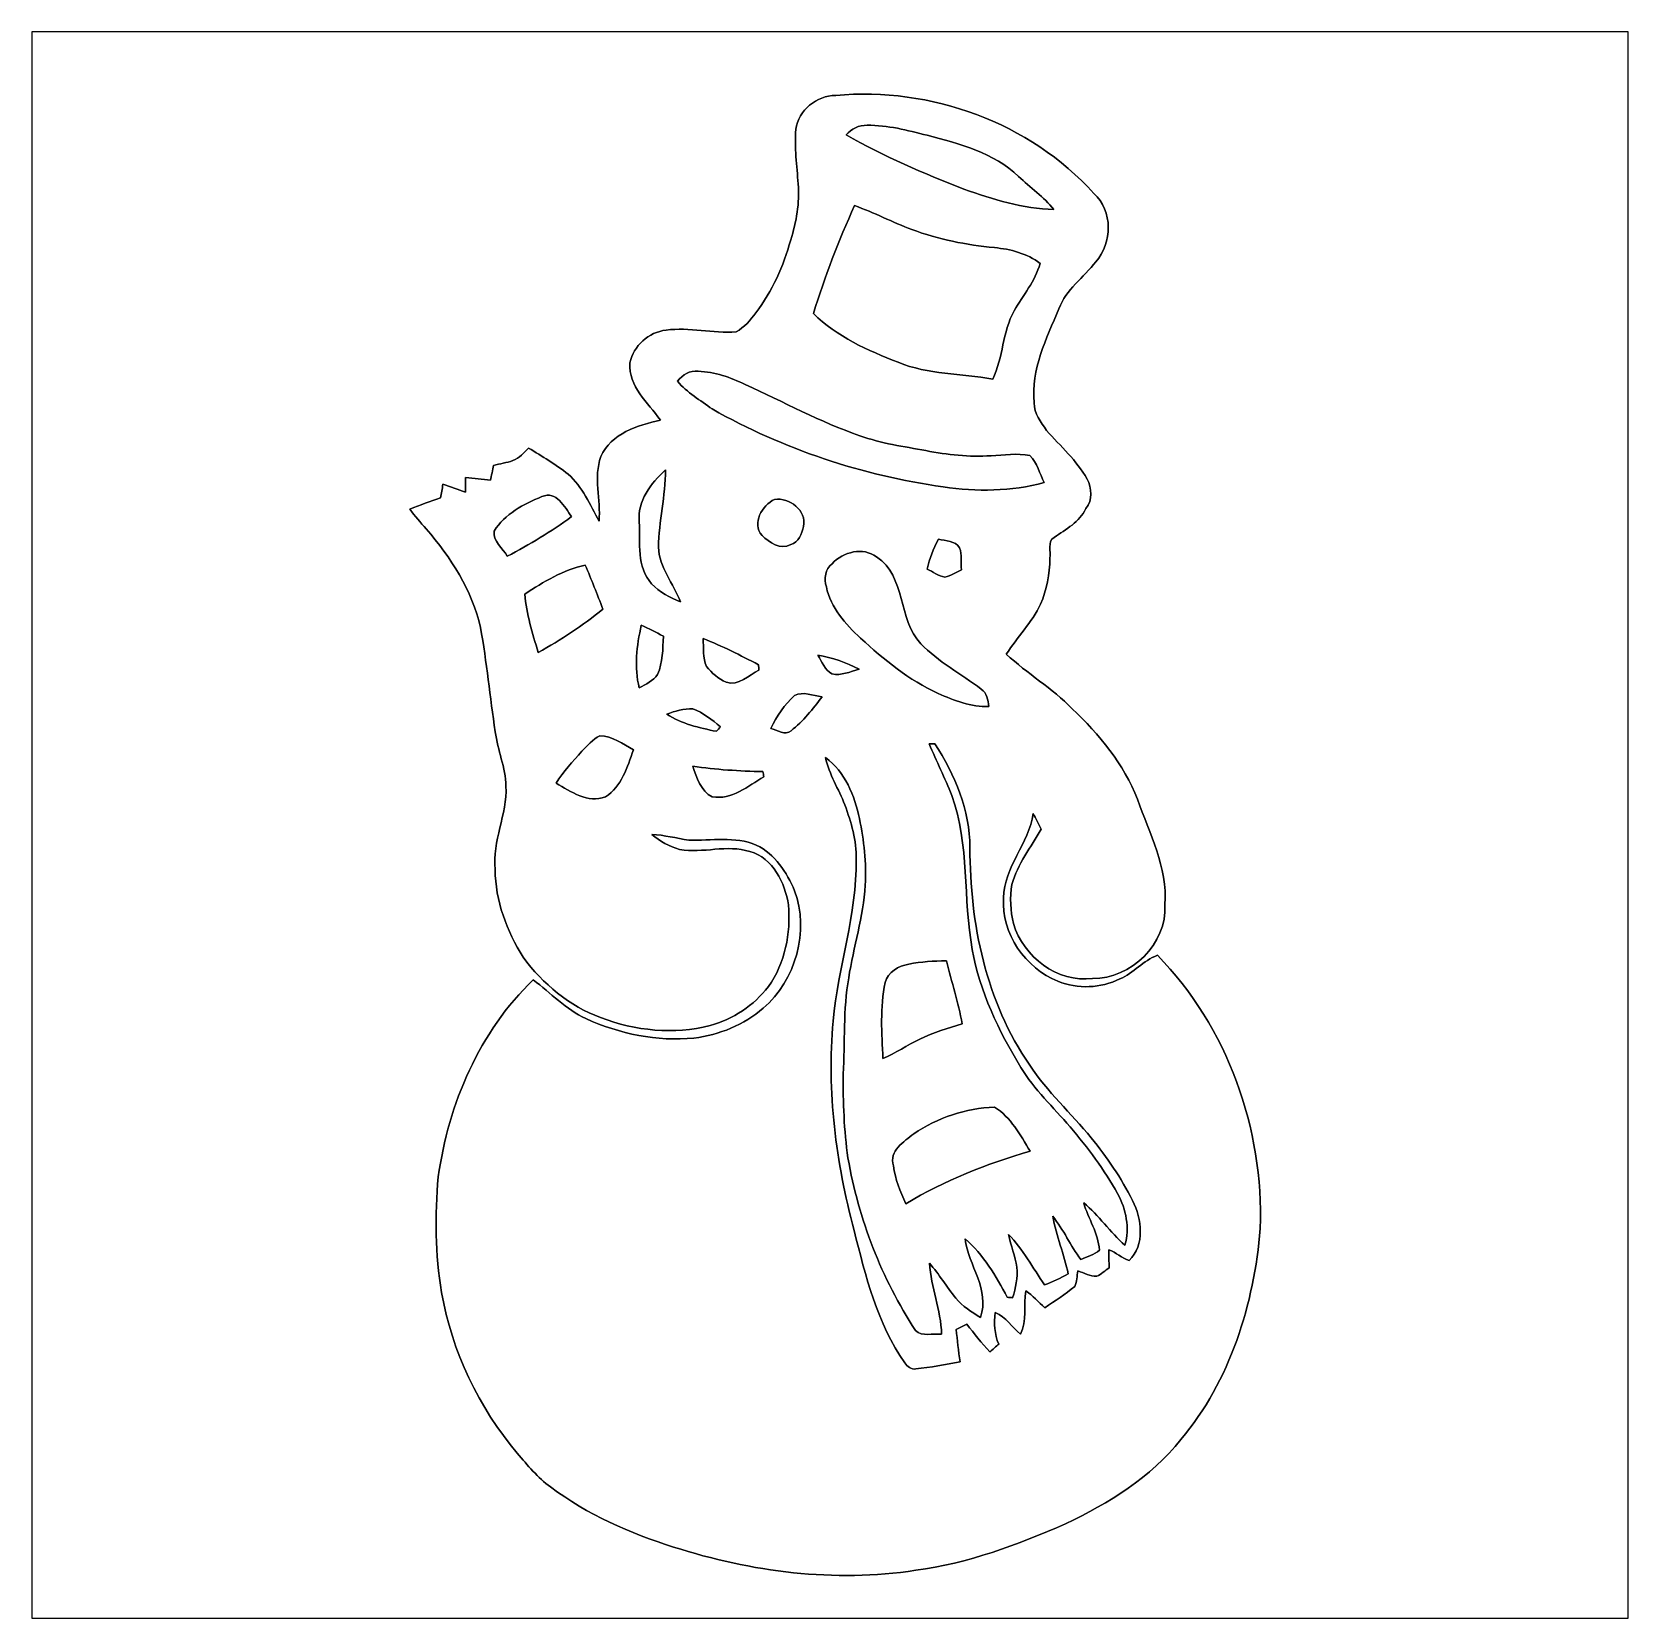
# Model space of a CAD drawing. Header units: centimetres. Extents: x -16.8 to 16.8, y -16.7 to 16.7.
import ezdxf

# ---------------------------------------------------------------- set-up
doc = ezdxf.new("R2010")
doc.units = ezdxf.units.CM
doc.header["$MEASUREMENT"] = 0
doc.layers.add('Layer 1', color=7, linetype='Continuous')

msp = doc.modelspace()

# ---------------------------------------------------------------- linework, layer by layer
at = {"layer": 'Layer 1', "color": 7}
for points, knots in [([(-16.77458, 16.66875), (-16.77458, 16.66875), (16.77458, 16.66875), (16.77458, 16.66875), (16.77458, 16.66875), (16.77458, 16.66875), (16.77458, -16.66875), (16.77458, -16.66875), (16.77458, -16.66875), (16.77458, -16.66875), (-16.77458, -16.66875), (-16.77458, -16.66875), (-16.77458, -16.66875), (-16.77458, -16.66875), (-16.77458, 16.66875), (-16.77458, 16.66875), (-16.77458, 16.66875), (-16.77458, 16.66875), (-16.77458, 16.66875), (-16.77458, 16.66875)], [0, 0, 0, 0, 0.16666667, 0.16666667, 0.16666667, 0.16666667, 0.33333333, 0.33333333, 0.33333333, 0.33333333, 0.5, 0.5, 0.5, 0.5, 0.66666667, 0.66666667, 0.66666667, 0.66666667, 1, 1, 1, 1]), ([(0.12136, 15.3356), (-0.28293, 15.33066), (-0.65723, 15.02551), (-0.72037, 14.62229), (-0.72037, 14.62229), (-0.74224, 14.23917), (-0.70203, 13.8557), (-0.6664, 13.47435), (-0.6664, 13.47435), (-0.63712, 13.07536), (-0.7045, 12.67495), (-0.82656, 12.29572), (-0.82656, 12.29572), (-0.97614, 11.7475), (-1.21849, 11.22292), (-1.5554, 10.76431), (-1.5554, 10.76431), (-1.67534, 10.61614), (-1.79917, 10.45669), (-1.97132, 10.36708), (-1.97132, 10.36708), (-2.46415, 10.32792), (-2.95381, 10.46974), (-3.44593, 10.40095), (-3.44593, 10.40095), (-3.80894, 10.36179), (-4.13244, 10.07251), (-4.20617, 9.71444), (-4.20617, 9.71444), (-4.24074, 9.21702), (-3.82976, 8.87871), (-3.56411, 8.51182), (-3.56411, 8.51182), (-4.04248, 8.39752), (-4.59881, 8.23136), (-4.81683, 7.74418), (-4.81683, 7.74418), (-4.97487, 7.30567), (-4.8133, 6.83648), (-4.85493, 6.38457), (-4.85493, 6.38457), (-5.04578, 6.72712), (-5.2003, 7.11059), (-5.50474, 7.37235), (-5.50474, 7.37235), (-5.76474, 7.57978), (-6.05296, 7.74735), (-6.33413, 7.92339), (-6.33413, 7.92339), (-6.43537, 7.82602), (-6.52886, 7.70996), (-6.66397, 7.65845), (-6.66397, 7.65845), (-6.79662, 7.61153), (-6.93773, 7.59495), (-7.07249, 7.5565), (-7.07249, 7.5565), (-7.08766, 7.47959), (-7.11835, 7.32578), (-7.13352, 7.24888), (-7.13352, 7.24888), (-7.30885, 7.26687), (-7.48312, 7.29086), (-7.65881, 7.30074), (-7.65881, 7.30074), (-7.66057, 7.20055), (-7.6581, 7.09612), (-7.66198, 6.99488), (-7.66198, 6.99488), (-7.82003, 7.04956), (-7.97454, 7.11341), (-8.13506, 7.16104), (-8.13506, 7.16104), (-8.15234, 7.06579), (-8.16998, 6.97301), (-8.18409, 6.87634), (-8.18409, 6.87634), (-8.4014, 6.80226), (-8.61766, 6.72465), (-8.83038, 6.63857), (-8.83038, 6.63857), (-8.73019, 6.48899), (-8.60354, 6.36058), (-8.48783, 6.22335), (-8.48783, 6.22335), (-7.96537, 5.6261), (-7.52898, 4.93077), (-7.34483, 4.15114), (-7.34483, 4.15114), (-7.21854, 3.42441), (-7.14304, 2.68923), (-7.03615, 1.95933), (-7.03615, 1.95933), (-6.98853, 1.57233), (-6.81743, 1.20826), (-6.81143, 0.81527), (-6.81143, 0.81527), (-6.78356, 0.21872), (-7.09965, -0.3369), (-7.03897, -0.93557), (-7.03897, -0.93557), (-7.03368, -1.59209), (-6.79379, -2.22885), (-6.44913, -2.78059), (-6.44913, -2.78059), (-6.03532, -3.33939), (-5.47688, -3.804), (-4.82071, -4.04813), (-4.82071, -4.04813), (-4.09293, -4.32506), (-3.27872, -4.41043), (-2.51954, -4.21534), (-2.51954, -4.21534), (-2.03941, -4.08023), (-1.60126, -3.7913), (-1.29469, -3.39725), (-1.29469, -3.39725), (-0.94262, -2.90618), (-0.82021, -2.27471), (-0.87489, -1.68028), (-0.87489, -1.68028), (-0.94121, -1.21461), (-1.19627, -0.69427), (-1.6831, -0.55774), (-1.6831, -0.55774), (-2.16711, -0.40181), (-2.67088, -0.60396), (-3.16054, -0.51294), (-3.16054, -0.51294), (-3.37644, -0.45473), (-3.57717, -0.34361), (-3.74756, -0.19932), (-3.74756, -0.19932), (-3.48403, -0.20955), (-3.22933, -0.28046), (-2.96933, -0.31609), (-2.96933, -0.31609), (-2.49661, -0.3369), (-1.99884, -0.22789), (-1.54905, -0.42404), (-1.54905, -0.42404), (-1.15499, -0.6096), (-0.90911, -0.99342), (-0.74436, -1.38148), (-0.74436, -1.38148), (-0.43145, -2.23485), (-0.71931, -3.26002), (-1.40547, -3.84986), (-1.40547, -3.84986), (-1.80552, -4.21005), (-2.33116, -4.40478), (-2.85856, -4.48028), (-2.85856, -4.48028), (-3.63573, -4.55013), (-4.42383, -4.39385), (-5.1308, -4.06964), (-5.1308, -4.06964), (-5.54919, -3.87103), (-5.87163, -3.53166), (-6.23711, -3.25614), (-6.23711, -3.25614), (-7.37235, -4.33846), (-8.01864, -5.85858), (-8.23313, -7.39563), (-8.23313, -7.39563), (-8.31003, -8.20279), (-8.29381, -9.02335), (-8.16575, -9.82486), (-8.16575, -9.82486), (-7.94385, -11.06593), (-7.38258, -12.24068), (-6.57401, -13.20588), (-6.57401, -13.20588), (-6.35388, -13.45424), (-6.14645, -13.72129), (-5.87128, -13.9132), (-5.87128, -13.9132), (-5.10011, -14.49458), (-4.2037, -14.88405), (-3.28824, -15.17544), (-3.28824, -15.17544), (-1.65382, -15.69896), (0.09596, -15.92721), (1.80128, -15.66474), (1.80128, -15.66474), (2.89807, -15.51869), (3.94441, -15.12958), (4.953, -14.6879), (4.953, -14.6879), (5.85929, -14.25575), (6.74582, -13.71318), (7.37552, -12.91519), (7.37552, -12.91519), (8.41234, -11.67977), (8.91152, -10.07145), (9.04346, -8.4836), (9.04346, -8.4836), (9.12142, -6.38634), (8.35307, -4.24533), (6.88058, -2.73861), (6.88058, -2.73861), (6.58777, -2.84762), (6.37857, -3.11009), (6.09247, -3.23638), (6.09247, -3.23638), (5.68925, -3.42759), (5.207, -3.45758), (4.79213, -3.28436), (4.79213, -3.28436), (4.10669, -3.00531), (3.59234, -2.28882), (3.64807, -1.53388), (3.64807, -1.53388), (3.65795, -0.87877), (4.17795, -0.39229), (4.27284, 0.24271), (4.27284, 0.24271), (4.32929, 0.13441), (4.38397, 0.02505), (4.43936, -0.08467), (4.43936, -0.08467), (4.2231, -0.46602), (3.9437, -0.81986), (3.82305, -1.24813), (3.82305, -1.24813), (3.77472, -1.52083), (3.79271, -1.80481), (3.85657, -2.07363), (3.85657, -2.07363), (4.06576, -2.77142), (4.77626, -3.31717), (5.51991, -3.22545), (5.51991, -3.22545), (6.33271, -3.23321), (7.08484, -2.49767), (7.04109, -1.6764), (7.04109, -1.6764), (7.09189, -0.89041), (6.71901, -0.1778), (6.46112, 0.54046), (6.46112, 0.54046), (6.17643, 1.28129), (5.66138, 1.905), (5.08952, 2.44369), (5.08952, 2.44369), (4.66831, 2.87338), (4.14655, 3.18276), (3.70628, 3.59022), (3.70628, 3.59022), (3.93594, 3.94723), (4.23898, 4.25556), (4.42701, 4.63938), (4.42701, 4.63938), (4.5526, 4.94559), (4.62174, 5.27509), (4.62245, 5.60634), (4.62245, 5.60634), (4.65067, 5.74534), (4.56036, 5.95489), (4.7117, 6.04485), (4.7117, 6.04485), (4.9597, 6.21594), (5.24157, 6.36623), (5.3788, 6.65092), (5.3788, 6.65092), (5.52379, 6.83013), (5.50616, 7.07919), (5.40209, 7.27181), (5.40209, 7.27181), (5.18583, 7.66339), (4.84187, 7.95937), (4.55401, 8.29416), (4.55401, 8.29416), (4.42701, 8.4649), (4.28872, 8.6487), (4.28978, 8.87271), (4.28978, 8.87271), (4.22557, 9.57545), (4.54484, 10.22244), (4.81154, 10.84933), (4.81154, 10.84933), (4.96182, 11.25538), (5.33188, 11.50726), (5.58694, 11.83922), (5.58694, 11.83922), (5.93266, 12.2301), (5.95348, 12.91343), (5.54602, 13.27185), (5.54602, 13.27185), (4.20229, 14.76869), (2.11067, 15.51869), (0.12136, 15.3356)], [0, 0, 0, 0, 0.01351351, 0.01351351, 0.01351351, 0.01351351, 0.02702703, 0.02702703, 0.02702703, 0.02702703, 0.04054054, 0.04054054, 0.04054054, 0.04054054, 0.05405405, 0.05405405, 0.05405405, 0.05405405, 0.06756757, 0.06756757, 0.06756757, 0.06756757, 0.08108108, 0.08108108, 0.08108108, 0.08108108, 0.09459459, 0.09459459, 0.09459459, 0.09459459, 0.10810811, 0.10810811, 0.10810811, 0.10810811, 0.12162162, 0.12162162, 0.12162162, 0.12162162, 0.13513514, 0.13513514, 0.13513514, 0.13513514, 0.14864865, 0.14864865, 0.14864865, 0.14864865, 0.16216216, 0.16216216, 0.16216216, 0.16216216, 0.17567568, 0.17567568, 0.17567568, 0.17567568, 0.18918919, 0.18918919, 0.18918919, 0.18918919, 0.2027027, 0.2027027, 0.2027027, 0.2027027, 0.21621622, 0.21621622, 0.21621622, 0.21621622, 0.22972973, 0.22972973, 0.22972973, 0.22972973, 0.24324324, 0.24324324, 0.24324324, 0.24324324, 0.25675676, 0.25675676, 0.25675676, 0.25675676, 0.27027027, 0.27027027, 0.27027027, 0.27027027, 0.28378378, 0.28378378, 0.28378378, 0.28378378, 0.2972973, 0.2972973, 0.2972973, 0.2972973, 0.31081081, 0.31081081, 0.31081081, 0.31081081, 0.32432432, 0.32432432, 0.32432432, 0.32432432, 0.33783784, 0.33783784, 0.33783784, 0.33783784, 0.35135135, 0.35135135, 0.35135135, 0.35135135, 0.36486486, 0.36486486, 0.36486486, 0.36486486, 0.37837838, 0.37837838, 0.37837838, 0.37837838, 0.39189189, 0.39189189, 0.39189189, 0.39189189, 0.40540541, 0.40540541, 0.40540541, 0.40540541, 0.41891892, 0.41891892, 0.41891892, 0.41891892, 0.43243243, 0.43243243, 0.43243243, 0.43243243, 0.44594595, 0.44594595, 0.44594595, 0.44594595, 0.45945946, 0.45945946, 0.45945946, 0.45945946, 0.47297297, 0.47297297, 0.47297297, 0.47297297, 0.48648649, 0.48648649, 0.48648649, 0.48648649, 0.5, 0.5, 0.5, 0.5, 0.51351351, 0.51351351, 0.51351351, 0.51351351, 0.52702703, 0.52702703, 0.52702703, 0.52702703, 0.54054054, 0.54054054, 0.54054054, 0.54054054, 0.55405405, 0.55405405, 0.55405405, 0.55405405, 0.56756757, 0.56756757, 0.56756757, 0.56756757, 0.58108108, 0.58108108, 0.58108108, 0.58108108, 0.59459459, 0.59459459, 0.59459459, 0.59459459, 0.60810811, 0.60810811, 0.60810811, 0.60810811, 0.62162162, 0.62162162, 0.62162162, 0.62162162, 0.63513514, 0.63513514, 0.63513514, 0.63513514, 0.64864865, 0.64864865, 0.64864865, 0.64864865, 0.66216216, 0.66216216, 0.66216216, 0.66216216, 0.67567568, 0.67567568, 0.67567568, 0.67567568, 0.68918919, 0.68918919, 0.68918919, 0.68918919, 0.7027027, 0.7027027, 0.7027027, 0.7027027, 0.71621622, 0.71621622, 0.71621622, 0.71621622, 0.72972973, 0.72972973, 0.72972973, 0.72972973, 0.74324324, 0.74324324, 0.74324324, 0.74324324, 0.75675676, 0.75675676, 0.75675676, 0.75675676, 0.77027027, 0.77027027, 0.77027027, 0.77027027, 0.78378378, 0.78378378, 0.78378378, 0.78378378, 0.7972973, 0.7972973, 0.7972973, 0.7972973, 0.81081081, 0.81081081, 0.81081081, 0.81081081, 0.82432432, 0.82432432, 0.82432432, 0.82432432, 0.83783784, 0.83783784, 0.83783784, 0.83783784, 0.85135135, 0.85135135, 0.85135135, 0.85135135, 0.86486486, 0.86486486, 0.86486486, 0.86486486, 0.87837838, 0.87837838, 0.87837838, 0.87837838, 0.89189189, 0.89189189, 0.89189189, 0.89189189, 0.90540541, 0.90540541, 0.90540541, 0.90540541, 0.91891892, 0.91891892, 0.91891892, 0.91891892, 0.93243243, 0.93243243, 0.93243243, 0.93243243, 0.94594595, 0.94594595, 0.94594595, 0.94594595, 0.95945946, 0.95945946, 0.95945946, 0.95945946, 0.97297297, 0.97297297, 0.97297297, 0.97297297, 1, 1, 1, 1]), ([(0.78034, 14.70554), (1.20932, 14.71295), (1.62772, 14.60006), (2.04082, 14.49564), (2.04082, 14.49564), (2.72344, 14.32207), (3.44029, 14.13192), (3.96416, 13.63098), (3.96416, 13.63098), (4.20899, 13.39709), (4.49368, 13.20094), (4.70641, 12.9353), (4.70641, 12.9353), (4.05447, 12.95612), (3.42512, 13.14626), (2.81587, 13.36463), (2.81587, 13.36463), (1.96815, 13.6906), (1.13136, 14.05537), (0.34149, 14.50411), (0.34149, 14.50411), (0.45297, 14.62969), (0.60466, 14.71612), (0.78034, 14.70554)], [0, 0, 0, 0, 0.14285714, 0.14285714, 0.14285714, 0.14285714, 0.28571429, 0.28571429, 0.28571429, 0.28571429, 0.42857143, 0.42857143, 0.42857143, 0.42857143, 0.57142857, 0.57142857, 0.57142857, 0.57142857, 0.71428571, 0.71428571, 0.71428571, 0.71428571, 1, 1, 1, 1]), ([(0.51682, 13.0175), (0.92816, 12.87427), (1.31304, 12.66613), (1.72226, 12.51726), (1.72226, 12.51726), (2.27683, 12.30559), (2.86526, 12.19271), (3.45475, 12.13485), (3.45475, 12.13485), (3.79659, 12.10345), (4.13914, 12.01349), (4.41607, 11.80183), (4.41607, 11.80183), (4.31024, 11.43282), (4.06224, 11.13226), (3.86856, 10.8077), (3.86856, 10.8077), (3.62514, 10.36108), (3.64173, 9.82557), (3.42053, 9.37119), (3.42053, 9.37119), (2.75802, 9.48902), (2.06481, 9.46362), (1.43298, 9.72467), (1.43298, 9.72467), (0.79375, 9.97267), (0.14393, 10.26548), (-0.3496, 10.75126), (-0.3496, 10.75126), (-0.11007, 11.52419), (0.17921, 12.28196), (0.51682, 13.0175)], [0, 0, 0, 0, 0.11111111, 0.11111111, 0.11111111, 0.11111111, 0.22222222, 0.22222222, 0.22222222, 0.22222222, 0.33333333, 0.33333333, 0.33333333, 0.33333333, 0.44444444, 0.44444444, 0.44444444, 0.44444444, 0.55555556, 0.55555556, 0.55555556, 0.55555556, 0.66666667, 0.66666667, 0.66666667, 0.66666667, 0.77777778, 0.77777778, 0.77777778, 0.77777778, 1, 1, 1, 1]), ([(-3.20358, 9.32674), (-3.10127, 9.45691), (-2.94711, 9.56627), (-2.77001, 9.53558), (-2.77001, 9.53558), (-2.42217, 9.52853), (-2.09233, 9.40647), (-1.78188, 9.25901), (-1.78188, 9.25901), (-0.97966, 8.89811), (-0.20743, 8.46455), (0.62865, 8.18268), (0.62865, 8.18268), (1.07562, 8.01652), (1.55081, 7.95726), (2.01648, 7.868), (2.01648, 7.868), (2.46662, 7.78122), (2.92594, 7.73148), (3.3849, 7.76111), (3.3849, 7.76111), (3.65619, 7.77487), (3.93347, 7.82108), (4.20335, 7.7664), (4.20335, 7.7664), (4.35645, 7.61189), (4.40443, 7.3847), (4.5025, 7.19596), (4.5025, 7.19596), (3.81282, 7.00934), (3.08363, 7.00229), (2.37949, 7.10636), (2.37949, 7.10636), (0.67874, 7.34483), (-0.98037, 7.89869), (-2.47615, 8.7436), (-2.47615, 8.7436), (-2.7238, 8.92775), (-3.00461, 9.08685), (-3.20358, 9.32674)], [0, 0, 0, 0, 0.09090909, 0.09090909, 0.09090909, 0.09090909, 0.18181818, 0.18181818, 0.18181818, 0.18181818, 0.27272727, 0.27272727, 0.27272727, 0.27272727, 0.36363636, 0.36363636, 0.36363636, 0.36363636, 0.45454545, 0.45454545, 0.45454545, 0.45454545, 0.54545455, 0.54545455, 0.54545455, 0.54545455, 0.63636364, 0.63636364, 0.63636364, 0.63636364, 0.72727273, 0.72727273, 0.72727273, 0.72727273, 0.81818182, 0.81818182, 0.81818182, 0.81818182, 1, 1, 1, 1]), ([(-4.00967, 6.36799), (-4.05624, 6.80791), (-3.76414, 7.18467), (-3.45722, 7.46266), (-3.45722, 7.46266), (-3.46146, 6.91762), (-3.59304, 6.38316), (-3.60609, 5.83882), (-3.60609, 5.83882), (-3.58916, 5.40949), (-3.2953, 5.07471), (-3.14043, 4.69265), (-3.14043, 4.69265), (-3.36444, 4.77696), (-3.58458, 4.89373), (-3.74932, 5.06942), (-3.74932, 5.06942), (-4.06682, 5.42184), (-3.98851, 5.93513), (-4.00967, 6.36799)], [0, 0, 0, 0, 0.16666667, 0.16666667, 0.16666667, 0.16666667, 0.33333333, 0.33333333, 0.33333333, 0.33333333, 0.5, 0.5, 0.5, 0.5, 0.66666667, 0.66666667, 0.66666667, 0.66666667, 1, 1, 1, 1]), ([(-6.05896, 6.90245), (-5.7404, 7.03192), (-5.58447, 6.68584), (-5.43031, 6.48194), (-5.43031, 6.48194), (-5.85858, 6.16973), (-6.31508, 5.89633), (-6.78286, 5.64797), (-6.78286, 5.64797), (-6.86823, 5.81695), (-7.0926, 5.96759), (-7.05803, 6.17679), (-7.05803, 6.17679), (-6.8386, 6.53732), (-6.43678, 6.74511), (-6.05896, 6.90245)], [0, 0, 0, 0, 0.2, 0.2, 0.2, 0.2, 0.4, 0.4, 0.4, 0.4, 0.6, 0.6, 0.6, 0.6, 1, 1, 1, 1]), ([(-1.16487, 6.84283), (-0.85337, 6.88869), (-0.48225, 6.61247), (-0.55951, 6.27345), (-0.55951, 6.27345), (-0.58808, 6.12069), (-0.65405, 5.9369), (-0.82409, 5.8988), (-0.82409, 5.8988), (-1.04034, 5.76968), (-1.27494, 5.93796), (-1.42769, 6.08753), (-1.42769, 6.08753), (-1.65523, 6.33659), (-1.42452, 6.72147), (-1.16487, 6.84283)], [0, 0, 0, 0, 0.2, 0.2, 0.2, 0.2, 0.4, 0.4, 0.4, 0.4, 0.6, 0.6, 0.6, 0.6, 1, 1, 1, 1]), ([(0.04551, 5.4924), (0.27552, 5.74005), (0.69109, 5.85188), (0.97861, 5.63527), (0.97861, 5.63527), (1.60408, 5.22393), (1.41958, 4.3247), (1.90571, 3.81071), (1.90571, 3.81071), (2.28, 3.43006), (2.75484, 3.17606), (3.17641, 2.85644), (3.17641, 2.85644), (3.30271, 2.77601), (3.31611, 2.62361), (3.34186, 2.49132), (3.34186, 2.49132), (2.9658, 2.47121), (2.60985, 2.61796), (2.27295, 2.76613), (2.27295, 2.76613), (1.65982, 3.042), (1.13806, 3.47733), (0.64276, 3.92359), (0.64276, 3.92359), (0.32597, 4.22134), (0.01905, 4.56777), (-0.07691, 5.00451), (-0.07691, 5.00451), (-0.12559, 5.17313), (-0.10407, 5.37951), (0.04551, 5.4924)], [0, 0, 0, 0, 0.11111111, 0.11111111, 0.11111111, 0.11111111, 0.22222222, 0.22222222, 0.22222222, 0.22222222, 0.33333333, 0.33333333, 0.33333333, 0.33333333, 0.44444444, 0.44444444, 0.44444444, 0.44444444, 0.55555556, 0.55555556, 0.55555556, 0.55555556, 0.66666667, 0.66666667, 0.66666667, 0.66666667, 0.77777778, 0.77777778, 0.77777778, 0.77777778, 1, 1, 1, 1]), ([(2.28071, 6.00498), (2.42711, 5.97112), (2.63349, 5.97747), (2.72239, 5.82754), (2.72239, 5.82754), (2.7813, 5.68219), (2.74461, 5.51497), (2.76578, 5.36328), (2.76578, 5.36328), (2.64724, 5.31813), (2.54353, 5.22993), (2.41618, 5.21088), (2.41618, 5.21088), (2.2793, 5.23134), (2.16464, 5.32271), (2.04117, 5.37916), (2.04117, 5.37916), (2.08668, 5.59964), (2.17452, 5.80778), (2.28071, 6.00498)], [0, 0, 0, 0, 0.16666667, 0.16666667, 0.16666667, 0.16666667, 0.33333333, 0.33333333, 0.33333333, 0.33333333, 0.5, 0.5, 0.5, 0.5, 0.66666667, 0.66666667, 0.66666667, 0.66666667, 1, 1, 1, 1]), ([(-6.41526, 4.85281), (-6.02262, 5.11316), (-5.60705, 5.35799), (-5.14279, 5.46312), (-5.14279, 5.46312), (-5.01474, 5.15655), (-4.89268, 4.84752), (-4.77308, 4.53743), (-4.77308, 4.53743), (-5.19606, 4.191), (-5.65503, 3.89008), (-6.13375, 3.62726), (-6.13375, 3.62726), (-6.25404, 4.02907), (-6.38069, 4.43265), (-6.41526, 4.85281)], [0, 0, 0, 0, 0.2, 0.2, 0.2, 0.2, 0.4, 0.4, 0.4, 0.4, 0.6, 0.6, 0.6, 0.6, 1, 1, 1, 1]), ([(-3.96628, 4.19841), (-3.80753, 4.12997), (-3.65513, 4.04848), (-3.50167, 3.9691), (-3.50167, 3.9691), (-3.51367, 3.69888), (-3.51261, 3.4163), (-3.62373, 3.16336), (-3.62373, 3.16336), (-3.71793, 3.03212), (-3.87244, 2.9591), (-4.00967, 2.87973), (-4.00967, 2.87973), (-4.11798, 3.31541), (-4.06329, 3.76696), (-3.96628, 4.19841)], [0, 0, 0, 0, 0.2, 0.2, 0.2, 0.2, 0.4, 0.4, 0.4, 0.4, 0.6, 0.6, 0.6, 0.6, 1, 1, 1, 1]), ([(-2.66841, 3.9176), (-2.26624, 3.76449), (-1.88524, 3.56341), (-1.50178, 3.36903), (-1.50178, 3.36903), (-1.50001, 3.34081), (-1.49578, 3.28436), (-1.49366, 3.25614), (-1.49366, 3.25614), (-1.70744, 3.14572), (-1.92017, 2.91712), (-2.18369, 3.00038), (-2.18369, 3.00038), (-2.34456, 3.07375), (-2.48744, 3.19193), (-2.59327, 3.33304), (-2.59327, 3.33304), (-2.68464, 3.5119), (-2.64583, 3.72463), (-2.66841, 3.9176)], [0, 0, 0, 0, 0.16666667, 0.16666667, 0.16666667, 0.16666667, 0.33333333, 0.33333333, 0.33333333, 0.33333333, 0.5, 0.5, 0.5, 0.5, 0.66666667, 0.66666667, 0.66666667, 0.66666667, 1, 1, 1, 1]), ([(-0.25329, 3.56764), (0.04833, 3.52002), (0.34043, 3.41806), (0.6096, 3.27484), (0.6096, 3.27484), (0.42474, 3.22157), (0.23389, 3.13196), (0.03986, 3.17782), (0.03986, 3.17782), (-0.1083, 3.25508), (-0.16686, 3.43288), (-0.25329, 3.56764)], [0, 0, 0, 0, 0.25, 0.25, 0.25, 0.25, 0.5, 0.5, 0.5, 0.5, 1, 1, 1, 1]), ([(-0.74542, 2.72133), (-0.56656, 2.81517), (-0.35489, 2.71956), (-0.16686, 2.69381), (-0.16686, 2.69381), (-0.36054, 2.43664), (-0.56515, 2.18158), (-0.81774, 1.97944), (-0.81774, 1.97944), (-0.94721, 1.87184), (-1.10878, 1.99461), (-1.24248, 2.03094), (-1.24248, 2.03094), (-1.11831, 2.28671), (-0.9592, 2.53224), (-0.74542, 2.72133)], [0, 0, 0, 0, 0.2, 0.2, 0.2, 0.2, 0.4, 0.4, 0.4, 0.4, 0.6, 0.6, 0.6, 0.6, 1, 1, 1, 1]), ([(-3.43253, 2.32728), (-3.2579, 2.39854), (-3.07093, 2.44193), (-2.88149, 2.4444), (-2.88149, 2.4444), (-2.66418, 2.35867), (-2.48285, 2.20804), (-2.30152, 2.06481), (-2.30152, 2.06481), (-2.32939, 2.03306), (-2.35691, 2.00096), (-2.38443, 1.96885), (-2.38443, 1.96885), (-2.74708, 2.04047), (-3.11644, 2.1269), (-3.43253, 2.32728)], [0, 0, 0, 0, 0.2, 0.2, 0.2, 0.2, 0.4, 0.4, 0.4, 0.4, 0.6, 0.6, 0.6, 0.6, 1, 1, 1, 1]), ([(-4.83588, 1.87113), (-4.57271, 1.87149), (-4.35187, 1.70497), (-4.1335, 1.57692), (-4.1335, 1.57692), (-4.26261, 1.22026), (-4.37938, 0.80645), (-4.71699, 0.59126), (-4.71699, 0.59126), (-5.09199, 0.44732), (-5.44477, 0.70238), (-5.75769, 0.88053), (-5.75769, 0.88053), (-5.6074, 1.12536), (-5.4035, 1.33138), (-5.21794, 1.54905), (-5.21794, 1.54905), (-5.09905, 1.66405), (-4.99145, 1.80446), (-4.83588, 1.87113)], [0, 0, 0, 0, 0.16666667, 0.16666667, 0.16666667, 0.16666667, 0.33333333, 0.33333333, 0.33333333, 0.33333333, 0.5, 0.5, 0.5, 0.5, 0.66666667, 0.66666667, 0.66666667, 0.66666667, 1, 1, 1, 1]), ([(2.08668, 1.70674), (2.11561, 1.70674), (2.17346, 1.70674), (2.20204, 1.70709), (2.20204, 1.70709), (2.62361, 1.05728), (2.94111, 0.3108), (2.94181, -0.47554), (2.94181, -0.47554), (2.9397, -2.07045), (3.27978, -3.71722), (4.19876, -5.04719), (4.19876, -5.04719), (4.56283, -5.61058), (5.07224, -6.05402), (5.48922, -6.57507), (5.48922, -6.57507), (5.82154, -6.98429), (6.12457, -7.42068), (6.35882, -7.89411), (6.35882, -7.89411), (6.55108, -8.27864), (6.62799, -8.82756), (6.28615, -9.15141), (6.28615, -9.15141), (6.13128, -9.10414), (6.01274, -8.98313), (5.86034, -8.92845), (5.86034, -8.92845), (5.85999, -9.05263), (5.86317, -9.18034), (5.86881, -9.30592), (5.86881, -9.30592), (5.78238, -9.3659), (5.70371, -9.43857), (5.60811, -9.48443), (5.60811, -9.48443), (5.46523, -9.48408), (5.33859, -9.41846), (5.20876, -9.37013), (5.20876, -9.37013), (5.1883, -9.47702), (5.19783, -9.59732), (5.14562, -9.69751), (5.14562, -9.69751), (4.94806, -9.86508), (4.72687, -10.0009), (4.5145, -10.14871), (4.5145, -10.14871), (4.38644, -10.02312), (4.26508, -9.88907), (4.11339, -9.79205), (4.11339, -9.79205), (4.058, -10.09438), (4.15043, -10.42141), (4.00438, -10.70504), (4.00438, -10.70504), (3.82023, -10.56005), (3.70381, -10.33216), (3.47416, -10.24925), (3.47416, -10.24925), (3.44205, -10.47432), (3.45934, -10.70116), (3.54647, -10.91212), (3.54647, -10.91212), (3.49991, -10.95234), (3.40748, -11.03312), (3.36091, -11.07334), (3.36091, -11.07334), (3.18523, -10.89025), (3.03177, -10.68846), (2.87373, -10.49091), (2.87373, -10.49091), (2.79964, -10.52654), (2.72662, -10.56322), (2.65359, -10.60062), (2.65359, -10.60062), (2.6737, -10.82816), (2.69946, -11.05606), (2.73368, -11.28254), (2.73368, -11.28254), (2.42605, -11.34745), (2.1149, -11.39896), (1.80234, -11.43141), (1.80234, -11.43141), (1.70427, -11.4487), (1.62313, -11.37955), (1.57198, -11.30406), (1.57198, -11.30406), (0.99519, -10.47785), (0.74471, -9.48514), (0.508, -8.52029), (0.508, -8.52029), (0.12418, -7.09154), (-0.07056, -5.59894), (0.06491, -4.12115), (0.06491, -4.12115), (0.16051, -2.97886), (0.57432, -1.87819), (0.54681, -0.72284), (0.54681, -0.72284), (0.56268, -0.32738), (0.44838, 0.05715), (0.31115, 0.42369), (0.31115, 0.42369), (0.18168, 0.756), (-0.01764, 1.06398), (-0.09454, 1.41534), (-0.09454, 1.41534), (0.31679, 1.11584), (0.51682, 0.61454), (0.62089, 0.13335), (0.62089, 0.13335), (0.70767, -0.32773), (0.77435, -0.79693), (0.74083, -1.26718), (0.74083, -1.26718), (0.69991, -1.92793), (0.49283, -2.56258), (0.39335, -3.21451), (0.39335, -3.21451), (0.27658, -3.88338), (0.31221, -4.56459), (0.28011, -5.23981), (0.28011, -5.23981), (0.26987, -5.82648), (0.29563, -6.41632), (0.37818, -6.99805), (0.37818, -6.99805), (0.60254, -8.28463), (1.08197, -9.52923), (1.79564, -10.62426), (1.79564, -10.62426), (1.93428, -10.76254), (2.16606, -10.67788), (2.34456, -10.70434), (2.34456, -10.70434), (2.33362, -10.19387), (2.12055, -9.71621), (2.09056, -9.20891), (2.09056, -9.20891), (2.29341, -9.44174), (2.4511, -9.70809), (2.64654, -9.94692), (2.64654, -9.94692), (2.78589, -10.11802), (2.9785, -10.23161), (3.16159, -10.35015), (3.16159, -10.35015), (3.36762, -9.77159), (2.91077, -9.25548), (2.83774, -8.69844), (2.83774, -8.69844), (3.22615, -9.02935), (3.48968, -9.4802), (3.72533, -9.92646), (3.72533, -9.92646), (3.75356, -9.92858), (3.81, -9.93281), (3.83822, -9.93493), (3.83822, -9.93493), (3.90878, -9.73067), (3.94194, -9.51265), (3.9303, -9.29675), (3.9303, -9.29675), (3.89502, -9.06004), (3.79589, -8.83991), (3.75497, -8.6046), (3.75497, -8.6046), (4.05624, -8.91999), (4.26438, -9.30875), (4.51062, -9.66611), (4.51062, -9.66611), (4.68277, -9.60473), (4.84434, -9.51865), (5.00697, -9.4361), (5.00697, -9.4361), (4.91984, -9.02617), (4.75932, -8.63635), (4.68066, -8.22466), (4.68066, -8.22466), (4.91172, -8.50477), (5.05354, -8.84308), (5.27191, -9.13236), (5.27191, -9.13236), (5.40456, -9.07168), (5.55131, -9.03146), (5.6642, -8.93551), (5.6642, -8.93551), (5.63845, -8.57709), (5.42784, -8.27652), (5.33294, -7.93891), (5.33294, -7.93891), (5.64903, -8.20879), (5.89033, -8.5538), (6.19831, -8.83285), (6.19831, -8.83285), (6.30237, -8.46561), (6.22582, -8.07649), (6.04485, -7.74771), (6.04485, -7.74771), (5.76262, -7.24747), (5.42184, -6.78109), (5.04754, -6.34647), (5.04754, -6.34647), (4.69759, -5.93266), (4.28978, -5.56225), (4.01038, -5.09341), (4.01038, -5.09341), (3.54577, -4.32858), (3.14537, -3.50449), (2.99014, -2.6162), (2.99014, -2.6162), (2.79294, -1.54446), (2.93864, -0.41734), (2.56117, 0.62124), (2.56117, 0.62124), (2.41653, 0.98848), (2.23555, 1.34091), (2.08668, 1.70674)], [0, 0, 0, 0, 0.01785714, 0.01785714, 0.01785714, 0.01785714, 0.03571429, 0.03571429, 0.03571429, 0.03571429, 0.05357143, 0.05357143, 0.05357143, 0.05357143, 0.07142857, 0.07142857, 0.07142857, 0.07142857, 0.08928571, 0.08928571, 0.08928571, 0.08928571, 0.10714286, 0.10714286, 0.10714286, 0.10714286, 0.125, 0.125, 0.125, 0.125, 0.14285714, 0.14285714, 0.14285714, 0.14285714, 0.16071429, 0.16071429, 0.16071429, 0.16071429, 0.17857143, 0.17857143, 0.17857143, 0.17857143, 0.19642857, 0.19642857, 0.19642857, 0.19642857, 0.21428571, 0.21428571, 0.21428571, 0.21428571, 0.23214286, 0.23214286, 0.23214286, 0.23214286, 0.25, 0.25, 0.25, 0.25, 0.26785714, 0.26785714, 0.26785714, 0.26785714, 0.28571429, 0.28571429, 0.28571429, 0.28571429, 0.30357143, 0.30357143, 0.30357143, 0.30357143, 0.32142857, 0.32142857, 0.32142857, 0.32142857, 0.33928571, 0.33928571, 0.33928571, 0.33928571, 0.35714286, 0.35714286, 0.35714286, 0.35714286, 0.375, 0.375, 0.375, 0.375, 0.39285714, 0.39285714, 0.39285714, 0.39285714, 0.41071429, 0.41071429, 0.41071429, 0.41071429, 0.42857143, 0.42857143, 0.42857143, 0.42857143, 0.44642857, 0.44642857, 0.44642857, 0.44642857, 0.46428571, 0.46428571, 0.46428571, 0.46428571, 0.48214286, 0.48214286, 0.48214286, 0.48214286, 0.5, 0.5, 0.5, 0.5, 0.51785714, 0.51785714, 0.51785714, 0.51785714, 0.53571429, 0.53571429, 0.53571429, 0.53571429, 0.55357143, 0.55357143, 0.55357143, 0.55357143, 0.57142857, 0.57142857, 0.57142857, 0.57142857, 0.58928571, 0.58928571, 0.58928571, 0.58928571, 0.60714286, 0.60714286, 0.60714286, 0.60714286, 0.625, 0.625, 0.625, 0.625, 0.64285714, 0.64285714, 0.64285714, 0.64285714, 0.66071429, 0.66071429, 0.66071429, 0.66071429, 0.67857143, 0.67857143, 0.67857143, 0.67857143, 0.69642857, 0.69642857, 0.69642857, 0.69642857, 0.71428571, 0.71428571, 0.71428571, 0.71428571, 0.73214286, 0.73214286, 0.73214286, 0.73214286, 0.75, 0.75, 0.75, 0.75, 0.76785714, 0.76785714, 0.76785714, 0.76785714, 0.78571429, 0.78571429, 0.78571429, 0.78571429, 0.80357143, 0.80357143, 0.80357143, 0.80357143, 0.82142857, 0.82142857, 0.82142857, 0.82142857, 0.83928571, 0.83928571, 0.83928571, 0.83928571, 0.85714286, 0.85714286, 0.85714286, 0.85714286, 0.875, 0.875, 0.875, 0.875, 0.89285714, 0.89285714, 0.89285714, 0.89285714, 0.91071429, 0.91071429, 0.91071429, 0.91071429, 0.92857143, 0.92857143, 0.92857143, 0.92857143, 0.94642857, 0.94642857, 0.94642857, 0.94642857, 0.96428571, 0.96428571, 0.96428571, 0.96428571, 1, 1, 1, 1]), ([(-2.88608, 1.2379), (-2.39818, 1.15958), (-1.90394, 1.13453), (-1.41041, 1.12254), (-1.41041, 1.12254), (-1.40441, 1.08585), (-1.39806, 1.04881), (-1.39171, 1.01177), (-1.39171, 1.01177), (-1.72579, 0.82056), (-2.06234, 0.51999), (-2.4765, 0.59337), (-2.4765, 0.59337), (-2.71498, 0.70838), (-2.80458, 1.00224), (-2.88608, 1.2379)], [0, 0, 0, 0, 0.2, 0.2, 0.2, 0.2, 0.4, 0.4, 0.4, 0.4, 0.6, 0.6, 0.6, 0.6, 1, 1, 1, 1]), ([(1.65382, -2.92347), (1.91452, -2.87726), (2.18087, -2.85044), (2.44616, -2.85821), (2.44616, -2.85821), (2.56046, -3.29706), (2.69099, -3.73239), (2.77989, -4.17759), (2.77989, -4.17759), (2.47897, -4.2732), (2.17064, -4.35434), (1.88948, -4.50144), (1.88948, -4.50144), (1.62243, -4.62386), (1.38148, -4.79601), (1.1109, -4.91031), (1.1109, -4.91031), (1.09291, -4.37727), (1.04387, -3.8354), (1.16029, -3.30941), (1.16029, -3.30941), (1.21885, -3.08716), (1.44216, -2.96404), (1.65382, -2.92347)], [0, 0, 0, 0, 0.14285714, 0.14285714, 0.14285714, 0.14285714, 0.28571429, 0.28571429, 0.28571429, 0.28571429, 0.42857143, 0.42857143, 0.42857143, 0.42857143, 0.57142857, 0.57142857, 0.57142857, 0.57142857, 0.71428571, 0.71428571, 0.71428571, 0.71428571, 1, 1, 1, 1]), ([(1.76177, -6.49076), (2.25813, -6.15068), (2.85926, -5.95171), (3.45934, -5.92984), (3.45934, -5.92984), (3.80048, -6.14221), (4.00297, -6.51827), (4.20687, -6.85447), (4.20687, -6.85447), (3.29812, -7.12258), (2.40841, -7.4676), (1.59667, -7.96114), (1.59667, -7.96114), (1.47884, -7.70678), (1.3656, -7.44467), (1.33773, -7.16315), (1.33773, -7.16315), (1.2259, -6.84601), (1.55822, -6.65515), (1.76177, -6.49076)], [0, 0, 0, 0, 0.16666667, 0.16666667, 0.16666667, 0.16666667, 0.33333333, 0.33333333, 0.33333333, 0.33333333, 0.5, 0.5, 0.5, 0.5, 0.66666667, 0.66666667, 0.66666667, 0.66666667, 1, 1, 1, 1])]:
    msp.add_open_spline(points, degree=3, knots=knots, dxfattribs=at)
at = {"layer": 'Layer 1', "color": 252}
for points, knots in [([(0.12136, 15.3356), (2.11067, 15.51869), (4.20229, 14.76869), (5.54602, 13.27185), (5.54602, 13.27185), (5.95348, 12.91343), (5.93266, 12.2301), (5.58694, 11.83922), (5.58694, 11.83922), (5.33188, 11.50726), (4.96182, 11.25538), (4.81154, 10.84933), (4.81154, 10.84933), (4.54484, 10.22244), (4.22557, 9.57545), (4.28978, 8.87271), (4.28978, 8.87271), (4.28872, 8.6487), (4.42701, 8.4649), (4.55401, 8.29416), (4.55401, 8.29416), (4.84187, 7.95937), (5.18583, 7.66339), (5.40209, 7.27181), (5.40209, 7.27181), (5.50616, 7.07919), (5.52379, 6.83013), (5.3788, 6.65092), (5.3788, 6.65092), (5.24157, 6.36623), (4.9597, 6.21594), (4.7117, 6.04485), (4.7117, 6.04485), (4.56036, 5.95489), (4.65067, 5.74534), (4.62245, 5.60634), (4.62245, 5.60634), (4.62174, 5.27509), (4.5526, 4.94559), (4.42701, 4.63938), (4.42701, 4.63938), (4.23898, 4.25556), (3.93594, 3.94723), (3.70628, 3.59022), (3.70628, 3.59022), (4.14655, 3.18276), (4.66831, 2.87338), (5.08952, 2.44369), (5.08952, 2.44369), (5.66138, 1.905), (6.17643, 1.28129), (6.46112, 0.54046), (6.46112, 0.54046), (6.71901, -0.1778), (7.09189, -0.89041), (7.04109, -1.6764), (7.04109, -1.6764), (7.08484, -2.49767), (6.33271, -3.23321), (5.51991, -3.22545), (5.51991, -3.22545), (4.77626, -3.31717), (4.06576, -2.77142), (3.85657, -2.07363), (3.85657, -2.07363), (3.79271, -1.80481), (3.77472, -1.52083), (3.82305, -1.24813), (3.82305, -1.24813), (3.9437, -0.81986), (4.2231, -0.46602), (4.43936, -0.08467), (4.43936, -0.08467), (4.38397, 0.02505), (4.32929, 0.13441), (4.27284, 0.24271), (4.27284, 0.24271), (4.17795, -0.39229), (3.65795, -0.87877), (3.64807, -1.53388), (3.64807, -1.53388), (3.59234, -2.28882), (4.10669, -3.00531), (4.79213, -3.28436), (4.79213, -3.28436), (5.207, -3.45758), (5.68925, -3.42759), (6.09247, -3.23638), (6.09247, -3.23638), (6.37857, -3.11009), (6.58777, -2.84762), (6.88058, -2.73861), (6.88058, -2.73861), (8.35307, -4.24533), (9.12142, -6.38634), (9.04346, -8.4836), (9.04346, -8.4836), (8.91152, -10.07145), (8.41234, -11.67977), (7.37552, -12.91519), (7.37552, -12.91519), (6.74582, -13.71318), (5.85929, -14.25575), (4.953, -14.6879), (4.953, -14.6879), (3.94441, -15.12958), (2.89807, -15.51869), (1.80128, -15.66474), (1.80128, -15.66474), (0.09596, -15.92721), (-1.65382, -15.69896), (-3.28824, -15.17544), (-3.28824, -15.17544), (-4.2037, -14.88405), (-5.10011, -14.49458), (-5.87128, -13.9132), (-5.87128, -13.9132), (-6.14645, -13.72129), (-6.35388, -13.45424), (-6.57401, -13.20588), (-6.57401, -13.20588), (-7.38258, -12.24068), (-7.94385, -11.06593), (-8.16575, -9.82486), (-8.16575, -9.82486), (-8.29381, -9.02335), (-8.31003, -8.20279), (-8.23313, -7.39563), (-8.23313, -7.39563), (-8.01864, -5.85858), (-7.37235, -4.33846), (-6.23711, -3.25614), (-6.23711, -3.25614), (-5.87163, -3.53166), (-5.54919, -3.87103), (-5.1308, -4.06964), (-5.1308, -4.06964), (-4.42383, -4.39385), (-3.63573, -4.55013), (-2.85856, -4.48028), (-2.85856, -4.48028), (-2.33116, -4.40478), (-1.80552, -4.21005), (-1.40547, -3.84986), (-1.40547, -3.84986), (-0.71931, -3.26002), (-0.43145, -2.23485), (-0.74436, -1.38148), (-0.74436, -1.38148), (-0.90911, -0.99342), (-1.15499, -0.6096), (-1.54905, -0.42404), (-1.54905, -0.42404), (-1.99884, -0.22789), (-2.49661, -0.3369), (-2.96933, -0.31609), (-2.96933, -0.31609), (-3.22933, -0.28046), (-3.48403, -0.20955), (-3.74756, -0.19932), (-3.74756, -0.19932), (-3.57717, -0.34361), (-3.37644, -0.45473), (-3.16054, -0.51294), (-3.16054, -0.51294), (-2.67088, -0.60396), (-2.16711, -0.40181), (-1.6831, -0.55774), (-1.6831, -0.55774), (-1.19627, -0.69427), (-0.94121, -1.21461), (-0.87489, -1.68028), (-0.87489, -1.68028), (-0.82021, -2.27471), (-0.94262, -2.90618), (-1.29469, -3.39725), (-1.29469, -3.39725), (-1.60126, -3.7913), (-2.03941, -4.08023), (-2.51954, -4.21534), (-2.51954, -4.21534), (-3.27872, -4.41043), (-4.09293, -4.32506), (-4.82071, -4.04813), (-4.82071, -4.04813), (-5.47688, -3.804), (-6.03532, -3.33939), (-6.44913, -2.78059), (-6.44913, -2.78059), (-6.79379, -2.22885), (-7.03368, -1.59209), (-7.03897, -0.93557), (-7.03897, -0.93557), (-7.09965, -0.3369), (-6.78356, 0.21872), (-6.81143, 0.81527), (-6.81143, 0.81527), (-6.81743, 1.20826), (-6.98853, 1.57233), (-7.03615, 1.95933), (-7.03615, 1.95933), (-7.14304, 2.68923), (-7.21854, 3.42441), (-7.34483, 4.15114), (-7.34483, 4.15114), (-7.52898, 4.93077), (-7.96537, 5.6261), (-8.48783, 6.22335), (-8.48783, 6.22335), (-8.60354, 6.36058), (-8.73019, 6.48899), (-8.83038, 6.63857), (-8.83038, 6.63857), (-8.61766, 6.72465), (-8.4014, 6.80226), (-8.18409, 6.87634), (-8.18409, 6.87634), (-8.16998, 6.97301), (-8.15234, 7.06579), (-8.13506, 7.16104), (-8.13506, 7.16104), (-7.97454, 7.11341), (-7.82003, 7.04956), (-7.66198, 6.99488), (-7.66198, 6.99488), (-7.6581, 7.09612), (-7.66057, 7.20055), (-7.65881, 7.30074), (-7.65881, 7.30074), (-7.48312, 7.29086), (-7.30885, 7.26687), (-7.13352, 7.24888), (-7.13352, 7.24888), (-7.11835, 7.32578), (-7.08766, 7.47959), (-7.07249, 7.5565), (-7.07249, 7.5565), (-6.93773, 7.59495), (-6.79662, 7.61153), (-6.66397, 7.65845), (-6.66397, 7.65845), (-6.52886, 7.70996), (-6.43537, 7.82602), (-6.33413, 7.92339), (-6.33413, 7.92339), (-6.05296, 7.74735), (-5.76474, 7.57978), (-5.50474, 7.37235), (-5.50474, 7.37235), (-5.2003, 7.11059), (-5.04578, 6.72712), (-4.85493, 6.38457), (-4.85493, 6.38457), (-4.8133, 6.83648), (-4.97487, 7.30567), (-4.81683, 7.74418), (-4.81683, 7.74418), (-4.59881, 8.23136), (-4.04248, 8.39752), (-3.56411, 8.51182), (-3.56411, 8.51182), (-3.82976, 8.87871), (-4.24074, 9.21702), (-4.20617, 9.71444), (-4.20617, 9.71444), (-4.13244, 10.07251), (-3.80894, 10.36179), (-3.44593, 10.40095), (-3.44593, 10.40095), (-2.95381, 10.46974), (-2.46415, 10.32792), (-1.97132, 10.36708), (-1.97132, 10.36708), (-1.79917, 10.45669), (-1.67534, 10.61614), (-1.5554, 10.76431), (-1.5554, 10.76431), (-1.21849, 11.22292), (-0.97614, 11.7475), (-0.82656, 12.29572), (-0.82656, 12.29572), (-0.7045, 12.67495), (-0.63712, 13.07536), (-0.6664, 13.47435), (-0.6664, 13.47435), (-0.70203, 13.8557), (-0.74224, 14.23917), (-0.72037, 14.62229), (-0.72037, 14.62229), (-0.65723, 15.02551), (-0.28293, 15.33066), (0.12136, 15.3356), (0.12136, 15.3356), (0.12136, 15.3356), (0.12136, 15.3356), (0.12136, 15.3356)], [0, 0, 0, 0, 0.01333333, 0.01333333, 0.01333333, 0.01333333, 0.02666667, 0.02666667, 0.02666667, 0.02666667, 0.04, 0.04, 0.04, 0.04, 0.05333333, 0.05333333, 0.05333333, 0.05333333, 0.06666667, 0.06666667, 0.06666667, 0.06666667, 0.08, 0.08, 0.08, 0.08, 0.09333333, 0.09333333, 0.09333333, 0.09333333, 0.10666667, 0.10666667, 0.10666667, 0.10666667, 0.12, 0.12, 0.12, 0.12, 0.13333333, 0.13333333, 0.13333333, 0.13333333, 0.14666667, 0.14666667, 0.14666667, 0.14666667, 0.16, 0.16, 0.16, 0.16, 0.17333333, 0.17333333, 0.17333333, 0.17333333, 0.18666667, 0.18666667, 0.18666667, 0.18666667, 0.2, 0.2, 0.2, 0.2, 0.21333333, 0.21333333, 0.21333333, 0.21333333, 0.22666667, 0.22666667, 0.22666667, 0.22666667, 0.24, 0.24, 0.24, 0.24, 0.25333333, 0.25333333, 0.25333333, 0.25333333, 0.26666667, 0.26666667, 0.26666667, 0.26666667, 0.28, 0.28, 0.28, 0.28, 0.29333333, 0.29333333, 0.29333333, 0.29333333, 0.30666667, 0.30666667, 0.30666667, 0.30666667, 0.32, 0.32, 0.32, 0.32, 0.33333333, 0.33333333, 0.33333333, 0.33333333, 0.34666667, 0.34666667, 0.34666667, 0.34666667, 0.36, 0.36, 0.36, 0.36, 0.37333333, 0.37333333, 0.37333333, 0.37333333, 0.38666667, 0.38666667, 0.38666667, 0.38666667, 0.4, 0.4, 0.4, 0.4, 0.41333333, 0.41333333, 0.41333333, 0.41333333, 0.42666667, 0.42666667, 0.42666667, 0.42666667, 0.44, 0.44, 0.44, 0.44, 0.45333333, 0.45333333, 0.45333333, 0.45333333, 0.46666667, 0.46666667, 0.46666667, 0.46666667, 0.48, 0.48, 0.48, 0.48, 0.49333333, 0.49333333, 0.49333333, 0.49333333, 0.50666667, 0.50666667, 0.50666667, 0.50666667, 0.52, 0.52, 0.52, 0.52, 0.53333333, 0.53333333, 0.53333333, 0.53333333, 0.54666667, 0.54666667, 0.54666667, 0.54666667, 0.56, 0.56, 0.56, 0.56, 0.57333333, 0.57333333, 0.57333333, 0.57333333, 0.58666667, 0.58666667, 0.58666667, 0.58666667, 0.6, 0.6, 0.6, 0.6, 0.61333333, 0.61333333, 0.61333333, 0.61333333, 0.62666667, 0.62666667, 0.62666667, 0.62666667, 0.64, 0.64, 0.64, 0.64, 0.65333333, 0.65333333, 0.65333333, 0.65333333, 0.66666667, 0.66666667, 0.66666667, 0.66666667, 0.68, 0.68, 0.68, 0.68, 0.69333333, 0.69333333, 0.69333333, 0.69333333, 0.70666667, 0.70666667, 0.70666667, 0.70666667, 0.72, 0.72, 0.72, 0.72, 0.73333333, 0.73333333, 0.73333333, 0.73333333, 0.74666667, 0.74666667, 0.74666667, 0.74666667, 0.76, 0.76, 0.76, 0.76, 0.77333333, 0.77333333, 0.77333333, 0.77333333, 0.78666667, 0.78666667, 0.78666667, 0.78666667, 0.8, 0.8, 0.8, 0.8, 0.81333333, 0.81333333, 0.81333333, 0.81333333, 0.82666667, 0.82666667, 0.82666667, 0.82666667, 0.84, 0.84, 0.84, 0.84, 0.85333333, 0.85333333, 0.85333333, 0.85333333, 0.86666667, 0.86666667, 0.86666667, 0.86666667, 0.88, 0.88, 0.88, 0.88, 0.89333333, 0.89333333, 0.89333333, 0.89333333, 0.90666667, 0.90666667, 0.90666667, 0.90666667, 0.92, 0.92, 0.92, 0.92, 0.93333333, 0.93333333, 0.93333333, 0.93333333, 0.94666667, 0.94666667, 0.94666667, 0.94666667, 0.96, 0.96, 0.96, 0.96, 0.97333333, 0.97333333, 0.97333333, 0.97333333, 1, 1, 1, 1]), ([(0.78034, 14.70554), (0.60466, 14.71612), (0.45297, 14.62969), (0.34149, 14.50411), (0.34149, 14.50411), (1.13136, 14.05537), (1.96815, 13.6906), (2.81587, 13.36463), (2.81587, 13.36463), (3.42512, 13.14626), (4.05447, 12.95612), (4.70641, 12.9353), (4.70641, 12.9353), (4.49368, 13.20094), (4.20899, 13.39709), (3.96416, 13.63098), (3.96416, 13.63098), (3.44029, 14.13192), (2.72344, 14.32207), (2.04082, 14.49564), (2.04082, 14.49564), (1.62772, 14.60006), (1.20932, 14.71295), (0.78034, 14.70554), (0.78034, 14.70554), (0.78034, 14.70554), (0.78034, 14.70554), (0.78034, 14.70554)], [0, 0, 0, 0, 0.125, 0.125, 0.125, 0.125, 0.25, 0.25, 0.25, 0.25, 0.375, 0.375, 0.375, 0.375, 0.5, 0.5, 0.5, 0.5, 0.625, 0.625, 0.625, 0.625, 0.75, 0.75, 0.75, 0.75, 1, 1, 1, 1]), ([(0.51682, 13.0175), (0.17921, 12.28196), (-0.11007, 11.52419), (-0.3496, 10.75126), (-0.3496, 10.75126), (0.14393, 10.26548), (0.79375, 9.97267), (1.43298, 9.72467), (1.43298, 9.72467), (2.06481, 9.46362), (2.75802, 9.48902), (3.42053, 9.37119), (3.42053, 9.37119), (3.64173, 9.82557), (3.62514, 10.36108), (3.86856, 10.8077), (3.86856, 10.8077), (4.06224, 11.13226), (4.31024, 11.43282), (4.41607, 11.80183), (4.41607, 11.80183), (4.13914, 12.01349), (3.79659, 12.10345), (3.45475, 12.13485), (3.45475, 12.13485), (2.86526, 12.19271), (2.27683, 12.30559), (1.72226, 12.51726), (1.72226, 12.51726), (1.31304, 12.66613), (0.92816, 12.87427), (0.51682, 13.0175), (0.51682, 13.0175), (0.51682, 13.0175), (0.51682, 13.0175), (0.51682, 13.0175)], [0, 0, 0, 0, 0.1, 0.1, 0.1, 0.1, 0.2, 0.2, 0.2, 0.2, 0.3, 0.3, 0.3, 0.3, 0.4, 0.4, 0.4, 0.4, 0.5, 0.5, 0.5, 0.5, 0.6, 0.6, 0.6, 0.6, 0.7, 0.7, 0.7, 0.7, 0.8, 0.8, 0.8, 0.8, 1, 1, 1, 1]), ([(-3.20358, 9.32674), (-3.00461, 9.08685), (-2.7238, 8.92775), (-2.47615, 8.7436), (-2.47615, 8.7436), (-0.98037, 7.89869), (0.67874, 7.34483), (2.37949, 7.10636), (2.37949, 7.10636), (3.08363, 7.00229), (3.81282, 7.00934), (4.5025, 7.19596), (4.5025, 7.19596), (4.40443, 7.3847), (4.35645, 7.61189), (4.20335, 7.7664), (4.20335, 7.7664), (3.93347, 7.82108), (3.65619, 7.77487), (3.3849, 7.76111), (3.3849, 7.76111), (2.92594, 7.73148), (2.46662, 7.78122), (2.01648, 7.868), (2.01648, 7.868), (1.55081, 7.95726), (1.07562, 8.01652), (0.62865, 8.18268), (0.62865, 8.18268), (-0.20743, 8.46455), (-0.97966, 8.89811), (-1.78188, 9.25901), (-1.78188, 9.25901), (-2.09233, 9.40647), (-2.42217, 9.52853), (-2.77001, 9.53558), (-2.77001, 9.53558), (-2.94711, 9.56627), (-3.10127, 9.45691), (-3.20358, 9.32674), (-3.20358, 9.32674), (-3.20358, 9.32674), (-3.20358, 9.32674), (-3.20358, 9.32674)], [0, 0, 0, 0, 0.08333333, 0.08333333, 0.08333333, 0.08333333, 0.16666667, 0.16666667, 0.16666667, 0.16666667, 0.25, 0.25, 0.25, 0.25, 0.33333333, 0.33333333, 0.33333333, 0.33333333, 0.41666667, 0.41666667, 0.41666667, 0.41666667, 0.5, 0.5, 0.5, 0.5, 0.58333333, 0.58333333, 0.58333333, 0.58333333, 0.66666667, 0.66666667, 0.66666667, 0.66666667, 0.75, 0.75, 0.75, 0.75, 0.83333333, 0.83333333, 0.83333333, 0.83333333, 1, 1, 1, 1]), ([(-4.00967, 6.36799), (-3.98851, 5.93513), (-4.06682, 5.42184), (-3.74932, 5.06942), (-3.74932, 5.06942), (-3.58458, 4.89373), (-3.36444, 4.77696), (-3.14043, 4.69265), (-3.14043, 4.69265), (-3.2953, 5.07471), (-3.58916, 5.40949), (-3.60609, 5.83882), (-3.60609, 5.83882), (-3.59304, 6.38316), (-3.46146, 6.91762), (-3.45722, 7.46266), (-3.45722, 7.46266), (-3.76414, 7.18467), (-4.05624, 6.80791), (-4.00967, 6.36799), (-4.00967, 6.36799), (-4.00967, 6.36799), (-4.00967, 6.36799), (-4.00967, 6.36799)], [0, 0, 0, 0, 0.14285714, 0.14285714, 0.14285714, 0.14285714, 0.28571429, 0.28571429, 0.28571429, 0.28571429, 0.42857143, 0.42857143, 0.42857143, 0.42857143, 0.57142857, 0.57142857, 0.57142857, 0.57142857, 0.71428571, 0.71428571, 0.71428571, 0.71428571, 1, 1, 1, 1]), ([(-6.05896, 6.90245), (-6.43678, 6.74511), (-6.8386, 6.53732), (-7.05803, 6.17679), (-7.05803, 6.17679), (-7.0926, 5.96759), (-6.86823, 5.81695), (-6.78286, 5.64797), (-6.78286, 5.64797), (-6.31508, 5.89633), (-5.85858, 6.16973), (-5.43031, 6.48194), (-5.43031, 6.48194), (-5.58447, 6.68584), (-5.7404, 7.03192), (-6.05896, 6.90245), (-6.05896, 6.90245), (-6.05896, 6.90245), (-6.05896, 6.90245), (-6.05896, 6.90245)], [0, 0, 0, 0, 0.16666667, 0.16666667, 0.16666667, 0.16666667, 0.33333333, 0.33333333, 0.33333333, 0.33333333, 0.5, 0.5, 0.5, 0.5, 0.66666667, 0.66666667, 0.66666667, 0.66666667, 1, 1, 1, 1]), ([(-1.16487, 6.84283), (-1.42452, 6.72147), (-1.65523, 6.33659), (-1.42769, 6.08753), (-1.42769, 6.08753), (-1.27494, 5.93796), (-1.04034, 5.76968), (-0.82409, 5.8988), (-0.82409, 5.8988), (-0.65405, 5.9369), (-0.58808, 6.12069), (-0.55951, 6.27345), (-0.55951, 6.27345), (-0.48225, 6.61247), (-0.85337, 6.88869), (-1.16487, 6.84283), (-1.16487, 6.84283), (-1.16487, 6.84283), (-1.16487, 6.84283), (-1.16487, 6.84283)], [0, 0, 0, 0, 0.16666667, 0.16666667, 0.16666667, 0.16666667, 0.33333333, 0.33333333, 0.33333333, 0.33333333, 0.5, 0.5, 0.5, 0.5, 0.66666667, 0.66666667, 0.66666667, 0.66666667, 1, 1, 1, 1]), ([(0.04551, 5.4924), (-0.10407, 5.37951), (-0.12559, 5.17313), (-0.07691, 5.00451), (-0.07691, 5.00451), (0.01905, 4.56777), (0.32597, 4.22134), (0.64276, 3.92359), (0.64276, 3.92359), (1.13806, 3.47733), (1.65982, 3.042), (2.27295, 2.76613), (2.27295, 2.76613), (2.60985, 2.61796), (2.9658, 2.47121), (3.34186, 2.49132), (3.34186, 2.49132), (3.31611, 2.62361), (3.30271, 2.77601), (3.17641, 2.85644), (3.17641, 2.85644), (2.75484, 3.17606), (2.28, 3.43006), (1.90571, 3.81071), (1.90571, 3.81071), (1.41958, 4.3247), (1.60408, 5.22393), (0.97861, 5.63527), (0.97861, 5.63527), (0.69109, 5.85188), (0.27552, 5.74005), (0.04551, 5.4924), (0.04551, 5.4924), (0.04551, 5.4924), (0.04551, 5.4924), (0.04551, 5.4924)], [0, 0, 0, 0, 0.1, 0.1, 0.1, 0.1, 0.2, 0.2, 0.2, 0.2, 0.3, 0.3, 0.3, 0.3, 0.4, 0.4, 0.4, 0.4, 0.5, 0.5, 0.5, 0.5, 0.6, 0.6, 0.6, 0.6, 0.7, 0.7, 0.7, 0.7, 0.8, 0.8, 0.8, 0.8, 1, 1, 1, 1]), ([(2.28071, 6.00498), (2.17452, 5.80778), (2.08668, 5.59964), (2.04117, 5.37916), (2.04117, 5.37916), (2.16464, 5.32271), (2.2793, 5.23134), (2.41618, 5.21088), (2.41618, 5.21088), (2.54353, 5.22993), (2.64724, 5.31813), (2.76578, 5.36328), (2.76578, 5.36328), (2.74461, 5.51497), (2.7813, 5.68219), (2.72239, 5.82754), (2.72239, 5.82754), (2.63349, 5.97747), (2.42711, 5.97112), (2.28071, 6.00498), (2.28071, 6.00498), (2.28071, 6.00498), (2.28071, 6.00498), (2.28071, 6.00498)], [0, 0, 0, 0, 0.14285714, 0.14285714, 0.14285714, 0.14285714, 0.28571429, 0.28571429, 0.28571429, 0.28571429, 0.42857143, 0.42857143, 0.42857143, 0.42857143, 0.57142857, 0.57142857, 0.57142857, 0.57142857, 0.71428571, 0.71428571, 0.71428571, 0.71428571, 1, 1, 1, 1]), ([(-6.41526, 4.85281), (-6.38069, 4.43265), (-6.25404, 4.02907), (-6.13375, 3.62726), (-6.13375, 3.62726), (-5.65503, 3.89008), (-5.19606, 4.191), (-4.77308, 4.53743), (-4.77308, 4.53743), (-4.89268, 4.84752), (-5.01474, 5.15655), (-5.14279, 5.46312), (-5.14279, 5.46312), (-5.60705, 5.35799), (-6.02262, 5.11316), (-6.41526, 4.85281), (-6.41526, 4.85281), (-6.41526, 4.85281), (-6.41526, 4.85281), (-6.41526, 4.85281)], [0, 0, 0, 0, 0.16666667, 0.16666667, 0.16666667, 0.16666667, 0.33333333, 0.33333333, 0.33333333, 0.33333333, 0.5, 0.5, 0.5, 0.5, 0.66666667, 0.66666667, 0.66666667, 0.66666667, 1, 1, 1, 1]), ([(-3.96628, 4.19841), (-4.06329, 3.76696), (-4.11798, 3.31541), (-4.00967, 2.87973), (-4.00967, 2.87973), (-3.87244, 2.9591), (-3.71793, 3.03212), (-3.62373, 3.16336), (-3.62373, 3.16336), (-3.51261, 3.4163), (-3.51367, 3.69888), (-3.50167, 3.9691), (-3.50167, 3.9691), (-3.65513, 4.04848), (-3.80753, 4.12997), (-3.96628, 4.19841), (-3.96628, 4.19841), (-3.96628, 4.19841), (-3.96628, 4.19841), (-3.96628, 4.19841)], [0, 0, 0, 0, 0.16666667, 0.16666667, 0.16666667, 0.16666667, 0.33333333, 0.33333333, 0.33333333, 0.33333333, 0.5, 0.5, 0.5, 0.5, 0.66666667, 0.66666667, 0.66666667, 0.66666667, 1, 1, 1, 1]), ([(-2.66841, 3.9176), (-2.64583, 3.72463), (-2.68464, 3.5119), (-2.59327, 3.33304), (-2.59327, 3.33304), (-2.48744, 3.19193), (-2.34456, 3.07375), (-2.18369, 3.00038), (-2.18369, 3.00038), (-1.92017, 2.91712), (-1.70744, 3.14572), (-1.49366, 3.25614), (-1.49366, 3.25614), (-1.49578, 3.28436), (-1.50001, 3.34081), (-1.50178, 3.36903), (-1.50178, 3.36903), (-1.88524, 3.56341), (-2.26624, 3.76449), (-2.66841, 3.9176), (-2.66841, 3.9176), (-2.66841, 3.9176), (-2.66841, 3.9176), (-2.66841, 3.9176)], [0, 0, 0, 0, 0.14285714, 0.14285714, 0.14285714, 0.14285714, 0.28571429, 0.28571429, 0.28571429, 0.28571429, 0.42857143, 0.42857143, 0.42857143, 0.42857143, 0.57142857, 0.57142857, 0.57142857, 0.57142857, 0.71428571, 0.71428571, 0.71428571, 0.71428571, 1, 1, 1, 1]), ([(-0.25329, 3.56764), (-0.16686, 3.43288), (-0.1083, 3.25508), (0.03986, 3.17782), (0.03986, 3.17782), (0.23389, 3.13196), (0.42474, 3.22157), (0.6096, 3.27484), (0.6096, 3.27484), (0.34043, 3.41806), (0.04833, 3.52002), (-0.25329, 3.56764), (-0.25329, 3.56764), (-0.25329, 3.56764), (-0.25329, 3.56764), (-0.25329, 3.56764)], [0, 0, 0, 0, 0.2, 0.2, 0.2, 0.2, 0.4, 0.4, 0.4, 0.4, 0.6, 0.6, 0.6, 0.6, 1, 1, 1, 1]), ([(-0.74542, 2.72133), (-0.9592, 2.53224), (-1.11831, 2.28671), (-1.24248, 2.03094), (-1.24248, 2.03094), (-1.10878, 1.99461), (-0.94721, 1.87184), (-0.81774, 1.97944), (-0.81774, 1.97944), (-0.56515, 2.18158), (-0.36054, 2.43664), (-0.16686, 2.69381), (-0.16686, 2.69381), (-0.35489, 2.71956), (-0.56656, 2.81517), (-0.74542, 2.72133), (-0.74542, 2.72133), (-0.74542, 2.72133), (-0.74542, 2.72133), (-0.74542, 2.72133)], [0, 0, 0, 0, 0.16666667, 0.16666667, 0.16666667, 0.16666667, 0.33333333, 0.33333333, 0.33333333, 0.33333333, 0.5, 0.5, 0.5, 0.5, 0.66666667, 0.66666667, 0.66666667, 0.66666667, 1, 1, 1, 1]), ([(-3.43253, 2.32728), (-3.11644, 2.1269), (-2.74708, 2.04047), (-2.38443, 1.96885), (-2.38443, 1.96885), (-2.35691, 2.00096), (-2.32939, 2.03306), (-2.30152, 2.06481), (-2.30152, 2.06481), (-2.48285, 2.20804), (-2.66418, 2.35867), (-2.88149, 2.4444), (-2.88149, 2.4444), (-3.07093, 2.44193), (-3.2579, 2.39854), (-3.43253, 2.32728), (-3.43253, 2.32728), (-3.43253, 2.32728), (-3.43253, 2.32728), (-3.43253, 2.32728)], [0, 0, 0, 0, 0.16666667, 0.16666667, 0.16666667, 0.16666667, 0.33333333, 0.33333333, 0.33333333, 0.33333333, 0.5, 0.5, 0.5, 0.5, 0.66666667, 0.66666667, 0.66666667, 0.66666667, 1, 1, 1, 1]), ([(-4.83588, 1.87113), (-4.99145, 1.80446), (-5.09905, 1.66405), (-5.21794, 1.54905), (-5.21794, 1.54905), (-5.4035, 1.33138), (-5.6074, 1.12536), (-5.75769, 0.88053), (-5.75769, 0.88053), (-5.44477, 0.70238), (-5.09199, 0.44732), (-4.71699, 0.59126), (-4.71699, 0.59126), (-4.37938, 0.80645), (-4.26261, 1.22026), (-4.1335, 1.57692), (-4.1335, 1.57692), (-4.35187, 1.70497), (-4.57271, 1.87149), (-4.83588, 1.87113), (-4.83588, 1.87113), (-4.83588, 1.87113), (-4.83588, 1.87113), (-4.83588, 1.87113)], [0, 0, 0, 0, 0.14285714, 0.14285714, 0.14285714, 0.14285714, 0.28571429, 0.28571429, 0.28571429, 0.28571429, 0.42857143, 0.42857143, 0.42857143, 0.42857143, 0.57142857, 0.57142857, 0.57142857, 0.57142857, 0.71428571, 0.71428571, 0.71428571, 0.71428571, 1, 1, 1, 1]), ([(2.08668, 1.70674), (2.23555, 1.34091), (2.41653, 0.98848), (2.56117, 0.62124), (2.56117, 0.62124), (2.93864, -0.41734), (2.79294, -1.54446), (2.99014, -2.6162), (2.99014, -2.6162), (3.14537, -3.50449), (3.54577, -4.32858), (4.01038, -5.09341), (4.01038, -5.09341), (4.28978, -5.56225), (4.69759, -5.93266), (5.04754, -6.34647), (5.04754, -6.34647), (5.42184, -6.78109), (5.76262, -7.24747), (6.04485, -7.74771), (6.04485, -7.74771), (6.22582, -8.07649), (6.30237, -8.46561), (6.19831, -8.83285), (6.19831, -8.83285), (5.89033, -8.5538), (5.64903, -8.20879), (5.33294, -7.93891), (5.33294, -7.93891), (5.42784, -8.27652), (5.63845, -8.57709), (5.6642, -8.93551), (5.6642, -8.93551), (5.55131, -9.03146), (5.40456, -9.07168), (5.27191, -9.13236), (5.27191, -9.13236), (5.05354, -8.84308), (4.91172, -8.50477), (4.68066, -8.22466), (4.68066, -8.22466), (4.75932, -8.63635), (4.91984, -9.02617), (5.00697, -9.4361), (5.00697, -9.4361), (4.84434, -9.51865), (4.68277, -9.60473), (4.51062, -9.66611), (4.51062, -9.66611), (4.26438, -9.30875), (4.05624, -8.91999), (3.75497, -8.6046), (3.75497, -8.6046), (3.79589, -8.83991), (3.89502, -9.06004), (3.9303, -9.29675), (3.9303, -9.29675), (3.94194, -9.51265), (3.90878, -9.73067), (3.83822, -9.93493), (3.83822, -9.93493), (3.81, -9.93281), (3.75356, -9.92858), (3.72533, -9.92646), (3.72533, -9.92646), (3.48968, -9.4802), (3.22615, -9.02935), (2.83774, -8.69844), (2.83774, -8.69844), (2.91077, -9.25548), (3.36762, -9.77159), (3.16159, -10.35015), (3.16159, -10.35015), (2.9785, -10.23161), (2.78589, -10.11802), (2.64654, -9.94692), (2.64654, -9.94692), (2.4511, -9.70809), (2.29341, -9.44174), (2.09056, -9.20891), (2.09056, -9.20891), (2.12055, -9.71621), (2.33362, -10.19387), (2.34456, -10.70434), (2.34456, -10.70434), (2.16606, -10.67788), (1.93428, -10.76254), (1.79564, -10.62426), (1.79564, -10.62426), (1.08197, -9.52923), (0.60254, -8.28463), (0.37818, -6.99805), (0.37818, -6.99805), (0.29563, -6.41632), (0.26987, -5.82648), (0.28011, -5.23981), (0.28011, -5.23981), (0.31221, -4.56459), (0.27658, -3.88338), (0.39335, -3.21451), (0.39335, -3.21451), (0.49283, -2.56258), (0.69991, -1.92793), (0.74083, -1.26718), (0.74083, -1.26718), (0.77435, -0.79693), (0.70767, -0.32773), (0.62089, 0.13335), (0.62089, 0.13335), (0.51682, 0.61454), (0.31679, 1.11584), (-0.09454, 1.41534), (-0.09454, 1.41534), (-0.01764, 1.06398), (0.18168, 0.756), (0.31115, 0.42369), (0.31115, 0.42369), (0.44838, 0.05715), (0.56268, -0.32738), (0.54681, -0.72284), (0.54681, -0.72284), (0.57432, -1.87819), (0.16051, -2.97886), (0.06491, -4.12115), (0.06491, -4.12115), (-0.07056, -5.59894), (0.12418, -7.09154), (0.508, -8.52029), (0.508, -8.52029), (0.74471, -9.48514), (0.99519, -10.47785), (1.57198, -11.30406), (1.57198, -11.30406), (1.62313, -11.37955), (1.70427, -11.4487), (1.80234, -11.43141), (1.80234, -11.43141), (2.1149, -11.39896), (2.42605, -11.34745), (2.73368, -11.28254), (2.73368, -11.28254), (2.69946, -11.05606), (2.6737, -10.82816), (2.65359, -10.60062), (2.65359, -10.60062), (2.72662, -10.56322), (2.79964, -10.52654), (2.87373, -10.49091), (2.87373, -10.49091), (3.03177, -10.68846), (3.18523, -10.89025), (3.36091, -11.07334), (3.36091, -11.07334), (3.40748, -11.03312), (3.49991, -10.95234), (3.54647, -10.91212), (3.54647, -10.91212), (3.45934, -10.70116), (3.44205, -10.47432), (3.47416, -10.24925), (3.47416, -10.24925), (3.70381, -10.33216), (3.82023, -10.56005), (4.00438, -10.70504), (4.00438, -10.70504), (4.15043, -10.42141), (4.058, -10.09438), (4.11339, -9.79205), (4.11339, -9.79205), (4.26508, -9.88907), (4.38644, -10.02312), (4.5145, -10.14871), (4.5145, -10.14871), (4.72687, -10.0009), (4.94806, -9.86508), (5.14562, -9.69751), (5.14562, -9.69751), (5.19783, -9.59732), (5.1883, -9.47702), (5.20876, -9.37013), (5.20876, -9.37013), (5.33859, -9.41846), (5.46523, -9.48408), (5.60811, -9.48443), (5.60811, -9.48443), (5.70371, -9.43857), (5.78238, -9.3659), (5.86881, -9.30592), (5.86881, -9.30592), (5.86317, -9.18034), (5.85999, -9.05263), (5.86034, -8.92845), (5.86034, -8.92845), (6.01274, -8.98313), (6.13128, -9.10414), (6.28615, -9.15141), (6.28615, -9.15141), (6.62799, -8.82756), (6.55108, -8.27864), (6.35882, -7.89411), (6.35882, -7.89411), (6.12457, -7.42068), (5.82154, -6.98429), (5.48922, -6.57507), (5.48922, -6.57507), (5.07224, -6.05402), (4.56283, -5.61058), (4.19876, -5.04719), (4.19876, -5.04719), (3.27978, -3.71722), (2.9397, -2.07045), (2.94181, -0.47554), (2.94181, -0.47554), (2.94111, 0.3108), (2.62361, 1.05728), (2.20204, 1.70709), (2.20204, 1.70709), (2.17346, 1.70674), (2.11561, 1.70674), (2.08668, 1.70674), (2.08668, 1.70674), (2.08668, 1.70674), (2.08668, 1.70674), (2.08668, 1.70674)], [0, 0, 0, 0, 0.01754386, 0.01754386, 0.01754386, 0.01754386, 0.03508772, 0.03508772, 0.03508772, 0.03508772, 0.05263158, 0.05263158, 0.05263158, 0.05263158, 0.07017544, 0.07017544, 0.07017544, 0.07017544, 0.0877193, 0.0877193, 0.0877193, 0.0877193, 0.10526316, 0.10526316, 0.10526316, 0.10526316, 0.12280702, 0.12280702, 0.12280702, 0.12280702, 0.14035088, 0.14035088, 0.14035088, 0.14035088, 0.15789474, 0.15789474, 0.15789474, 0.15789474, 0.1754386, 0.1754386, 0.1754386, 0.1754386, 0.19298246, 0.19298246, 0.19298246, 0.19298246, 0.21052632, 0.21052632, 0.21052632, 0.21052632, 0.22807018, 0.22807018, 0.22807018, 0.22807018, 0.24561404, 0.24561404, 0.24561404, 0.24561404, 0.26315789, 0.26315789, 0.26315789, 0.26315789, 0.28070175, 0.28070175, 0.28070175, 0.28070175, 0.29824561, 0.29824561, 0.29824561, 0.29824561, 0.31578947, 0.31578947, 0.31578947, 0.31578947, 0.33333333, 0.33333333, 0.33333333, 0.33333333, 0.35087719, 0.35087719, 0.35087719, 0.35087719, 0.36842105, 0.36842105, 0.36842105, 0.36842105, 0.38596491, 0.38596491, 0.38596491, 0.38596491, 0.40350877, 0.40350877, 0.40350877, 0.40350877, 0.42105263, 0.42105263, 0.42105263, 0.42105263, 0.43859649, 0.43859649, 0.43859649, 0.43859649, 0.45614035, 0.45614035, 0.45614035, 0.45614035, 0.47368421, 0.47368421, 0.47368421, 0.47368421, 0.49122807, 0.49122807, 0.49122807, 0.49122807, 0.50877193, 0.50877193, 0.50877193, 0.50877193, 0.52631579, 0.52631579, 0.52631579, 0.52631579, 0.54385965, 0.54385965, 0.54385965, 0.54385965, 0.56140351, 0.56140351, 0.56140351, 0.56140351, 0.57894737, 0.57894737, 0.57894737, 0.57894737, 0.59649123, 0.59649123, 0.59649123, 0.59649123, 0.61403509, 0.61403509, 0.61403509, 0.61403509, 0.63157895, 0.63157895, 0.63157895, 0.63157895, 0.64912281, 0.64912281, 0.64912281, 0.64912281, 0.66666667, 0.66666667, 0.66666667, 0.66666667, 0.68421053, 0.68421053, 0.68421053, 0.68421053, 0.70175439, 0.70175439, 0.70175439, 0.70175439, 0.71929825, 0.71929825, 0.71929825, 0.71929825, 0.73684211, 0.73684211, 0.73684211, 0.73684211, 0.75438596, 0.75438596, 0.75438596, 0.75438596, 0.77192982, 0.77192982, 0.77192982, 0.77192982, 0.78947368, 0.78947368, 0.78947368, 0.78947368, 0.80701754, 0.80701754, 0.80701754, 0.80701754, 0.8245614, 0.8245614, 0.8245614, 0.8245614, 0.84210526, 0.84210526, 0.84210526, 0.84210526, 0.85964912, 0.85964912, 0.85964912, 0.85964912, 0.87719298, 0.87719298, 0.87719298, 0.87719298, 0.89473684, 0.89473684, 0.89473684, 0.89473684, 0.9122807, 0.9122807, 0.9122807, 0.9122807, 0.92982456, 0.92982456, 0.92982456, 0.92982456, 0.94736842, 0.94736842, 0.94736842, 0.94736842, 0.96491228, 0.96491228, 0.96491228, 0.96491228, 1, 1, 1, 1]), ([(-2.88608, 1.2379), (-2.80458, 1.00224), (-2.71498, 0.70838), (-2.4765, 0.59337), (-2.4765, 0.59337), (-2.06234, 0.51999), (-1.72579, 0.82056), (-1.39171, 1.01177), (-1.39171, 1.01177), (-1.39806, 1.04881), (-1.40441, 1.08585), (-1.41041, 1.12254), (-1.41041, 1.12254), (-1.90394, 1.13453), (-2.39818, 1.15958), (-2.88608, 1.2379), (-2.88608, 1.2379), (-2.88608, 1.2379), (-2.88608, 1.2379), (-2.88608, 1.2379)], [0, 0, 0, 0, 0.16666667, 0.16666667, 0.16666667, 0.16666667, 0.33333333, 0.33333333, 0.33333333, 0.33333333, 0.5, 0.5, 0.5, 0.5, 0.66666667, 0.66666667, 0.66666667, 0.66666667, 1, 1, 1, 1]), ([(1.65382, -2.92347), (1.44216, -2.96404), (1.21885, -3.08716), (1.16029, -3.30941), (1.16029, -3.30941), (1.04387, -3.8354), (1.09291, -4.37727), (1.1109, -4.91031), (1.1109, -4.91031), (1.38148, -4.79601), (1.62243, -4.62386), (1.88948, -4.50144), (1.88948, -4.50144), (2.17064, -4.35434), (2.47897, -4.2732), (2.77989, -4.17759), (2.77989, -4.17759), (2.69099, -3.73239), (2.56046, -3.29706), (2.44616, -2.85821), (2.44616, -2.85821), (2.18087, -2.85044), (1.91452, -2.87726), (1.65382, -2.92347), (1.65382, -2.92347), (1.65382, -2.92347), (1.65382, -2.92347), (1.65382, -2.92347)], [0, 0, 0, 0, 0.125, 0.125, 0.125, 0.125, 0.25, 0.25, 0.25, 0.25, 0.375, 0.375, 0.375, 0.375, 0.5, 0.5, 0.5, 0.5, 0.625, 0.625, 0.625, 0.625, 0.75, 0.75, 0.75, 0.75, 1, 1, 1, 1]), ([(1.76177, -6.49076), (1.55822, -6.65515), (1.2259, -6.84601), (1.33773, -7.16315), (1.33773, -7.16315), (1.3656, -7.44467), (1.47884, -7.70678), (1.59667, -7.96114), (1.59667, -7.96114), (2.40841, -7.4676), (3.29812, -7.12258), (4.20687, -6.85447), (4.20687, -6.85447), (4.00297, -6.51827), (3.80048, -6.14221), (3.45934, -5.92984), (3.45934, -5.92984), (2.85926, -5.95171), (2.25813, -6.15068), (1.76177, -6.49076)], [0, 0, 0, 0, 0.16666667, 0.16666667, 0.16666667, 0.16666667, 0.33333333, 0.33333333, 0.33333333, 0.33333333, 0.5, 0.5, 0.5, 0.5, 0.66666667, 0.66666667, 0.66666667, 0.66666667, 1, 1, 1, 1])]:
    msp.add_open_spline(points, degree=3, knots=knots, dxfattribs=at)

doc.saveas('drawing.dxf')
